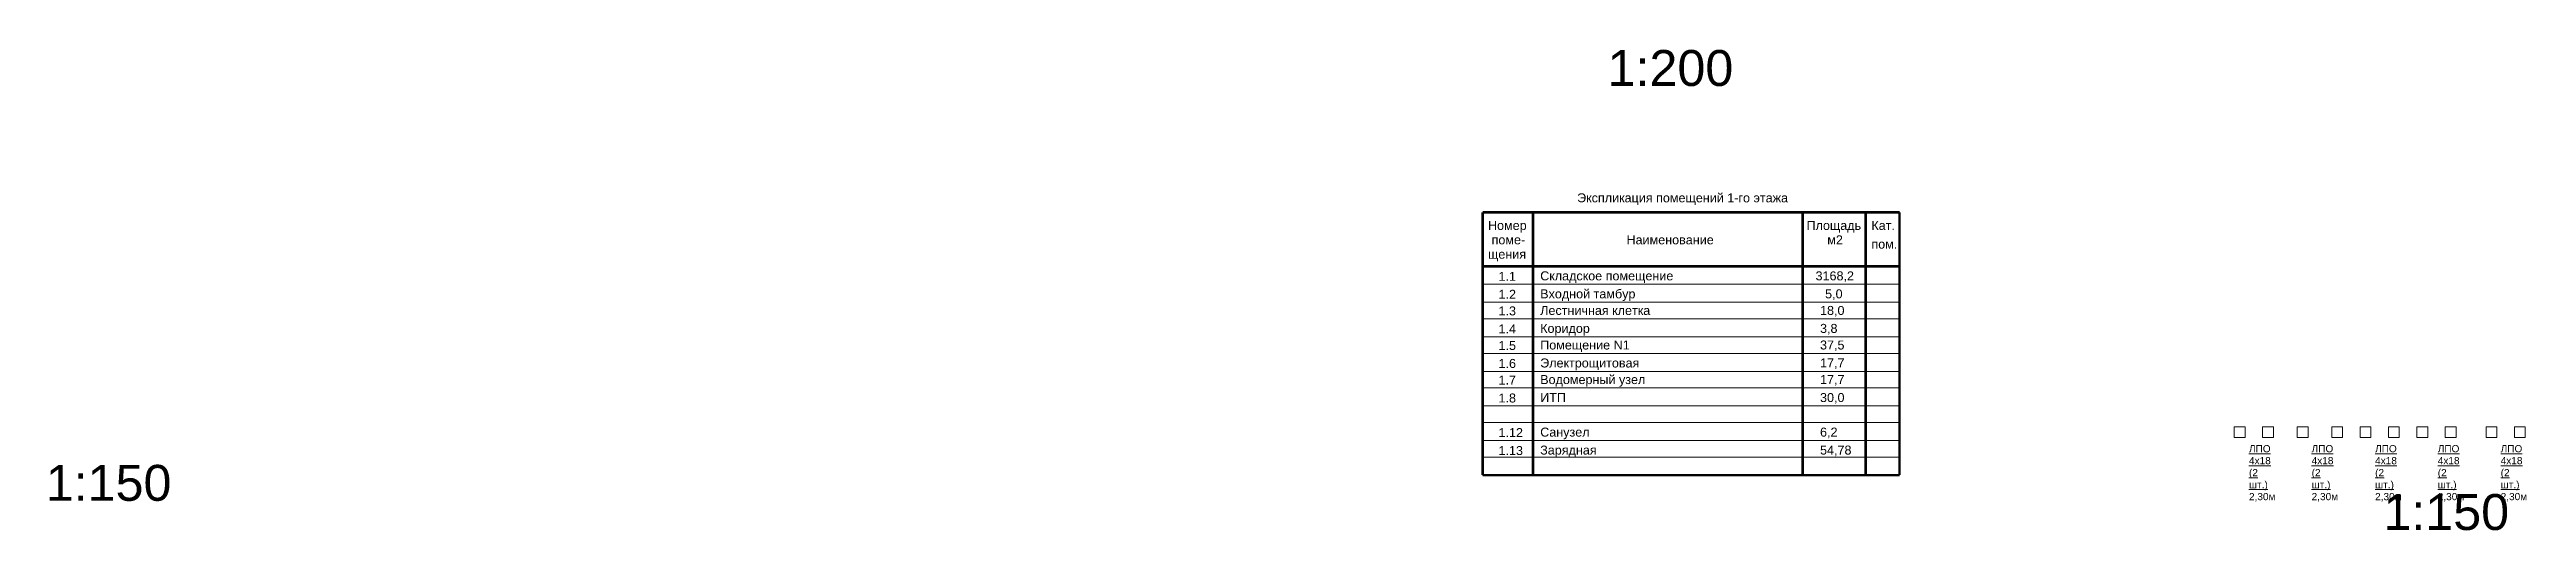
# Model space of a CAD drawing. Header units: millimetres. Extents: x -7047 to 653546, y -441812 to -147059.
# Drawn here: x 128842 to 266542, y -210636 to -183871 of the extents above; entities that cross this region are included whole.
import ezdxf

# ---------------------------------------------------------------- set-up
doc = ezdxf.new("R2010")
doc.units = ezdxf.units.MM
for name, color, linetype, lineweight in [('$Osveshenie', 240, 'Continuous', 15), ('1-Экспликация', 186, 'Continuous', 15), ('ЭОМ_схема_т', 7, 'Continuous', 25)]:
    doc.layers.add(name, color=color, linetype=linetype, lineweight=lineweight)
doc.styles.add('Arial-0', font='arial.ttf')
doc.styles.add('Анно2.0', font='arial.ttf', dxfattribs={"height": 2})

msp = doc.modelspace()

# ---------------------------------------------------------------- texts
at = {"layer": '$Osveshenie', "color": 7, "char_height": 400, "width": 1563.282, "attachment_point": 4, "style": 'Анно2.0'}
for insert in [(251116.4, -207452.7), (254599.3, -207452.7), (258128.1, -207452.7), (261611, -207452.7), (265109.2, -207452.7)]:
    msp.add_mtext('{\\LЛПО 4x18 (2 шт.)\\P}2,30м', dxfattribs=dict(at, insert=insert))
at = {"layer": '1-Экспликация', "color": 7, "style": 'Arial-0'}
msp.add_text('Экспликация помещений 1-го этажа ', height=500, dxfattribs=at).set_placement((213766.6, -192374.8))
at = {"layer": '1-Экспликация', "color": 7, "ltscale": 30, "style": 'Arial-0'}
for s, p in [('Номер', (208810.6, -193911.2)), ('Площадь', (226522.4, -193911.2)), ('Кат.', (230124.7, -193911.2)), ('щения', (208810.6, -195511.2)), ('поме-', (209010.6, -194711.2)), ('Наименование', (216510.6, -194711.2)), ('м2', (227671.4, -194711.2)), ('пом.', (230124.7, -194949.8)), ('1.1', (209396.4, -196743.3)), ('Складское помещение', (211713.4, -196717.4)), ('3168,2', (227021, -196717.4)), ('1.2', (209396.4, -197743.3)), ('1.3', (209396.4, -198666.5)), ('Лестничная клетка', (211713.4, -198640.6)), ('Входной тамбур', (211713.4, -197717.4)), ('18,0', (227270.3, -198640.6)), ('5,0', (227552.7, -197717.4)), ('1.4', (209396.4, -199666.5)), ('Коридор', (211713.4, -199640.6)), ('3,8', (227270.3, -199640.6)), ('1.5', (209396.4, -200589.7)), ('Помещение N1', (211713.4, -200563.8)), ('37,5', (227270.3, -200563.8)), ('1.6', (209396.4, -201589.7)), ('1.7', (209396.4, -202512.9)), ('Электрощитовая', (211713.4, -201563.8)), ('Водомерный узел', (211713.4, -202487)), ('17,7', (227270.3, -201563.8)), ('17,7', (227270.3, -202487)), ('1.8', (209396.4, -203512.9)), ('ИТП', (211713.4, -203487)), ('30,0', (227270.3, -203487)), ('1.12', (209396.4, -205436.1)), ('Санузел', (211713.4, -205410.2)), ('6,2', (227270.3, -205410.2)), ('1.13', (209396.4, -206436.1)), ('Зарядная', (211713.4, -206410.2)), ('54,78', (227270.3, -206410.2))]:
    msp.add_text(s, height=500, dxfattribs=at).set_placement(p)
at = {"layer": 'ЭОМ_схема_т', "color": 7, "transparency": 16777216, "char_height": 2000, "width": 3831.579, "attachment_point": 5, "style": 'Arial-0'}
for s, insert in [('1:200', (218953, -184915.2)), ('1:150', (132125.2, -207998.3)), ('1:150', (262082.6, -209621.3))]:
    msp.add_mtext(s, dxfattribs=dict(at, insert=insert))

# ---------------------------------------------------------------- linework, layer by layer
at = {"layer": '$Osveshenie', "color": 7}
for points in [[(250298.3, -205459.7), (250898.3, -205459.7), (250898.3, -204859.7), (250298.3, -204859.7)], [(251873.9, -205459.7), (252473.9, -205459.7), (252473.9, -204859.7), (251873.9, -204859.7)], [(253798.3, -205459.7), (254398.3, -205459.7), (254398.3, -204859.7), (253798.3, -204859.7)], [(255713.5, -205459.7), (256313.5, -205459.7), (256313.5, -204859.7), (255713.5, -204859.7)], [(257298.3, -205459.7), (257898.3, -205459.7), (257898.3, -204859.7), (257298.3, -204859.7)], [(258873.9, -205459.7), (259473.9, -205459.7), (259473.9, -204859.7), (258873.9, -204859.7)], [(260453.2, -205459.7), (261053.2, -205459.7), (261053.2, -204859.7), (260453.2, -204859.7)], [(262028.9, -205459.7), (262628.9, -205459.7), (262628.9, -204859.7), (262028.9, -204859.7)], [(264298.3, -205459.7), (264898.3, -205459.7), (264898.3, -204859.7), (264298.3, -204859.7)], [(265873.9, -205459.7), (266473.9, -205459.7), (266473.9, -204859.7), (265873.9, -204859.7)]]:
    msp.add_lwpolyline(points, close=True, dxfattribs=at)
at = {"layer": '1-Экспликация', "color": 7, "const_width": 140}
for points in [[(208510.6, -192936.3), (231690.4, -192936.3)], [(208510.6, -192936.3), (208510.6, -207552.3)], [(211310.6, -192936.3), (211310.6, -207552.3)], [(226306.4, -192936.3), (226306.4, -207552.3)], [(229806.4, -192936.3), (229806.4, -207552.3)], [(231690.4, -192936.3), (231690.4, -207552.3)], [(231690.4, -195936.3), (208510.6, -195936.3)], [(231690.4, -207552.3), (208510.6, -207552.3)]]:
    msp.add_lwpolyline(points, dxfattribs=at)
at = {"layer": '1-Экспликация', "color": 7}
for points in [[(231690.4, -196936.3), (208510.6, -196936.3)], [(226222.4, -197936.3), (208510.6, -197936.3)], [(231690.4, -197936.3), (208510.6, -197936.3)], [(231606.4, -198859.5), (208510.6, -198859.5)], [(226138.4, -199859.5), (208510.6, -199859.5)], [(231606.4, -199859.5), (208510.6, -199859.5)], [(231690.4, -200782.7), (208510.6, -200782.7)], [(226222.4, -201782.7), (208510.6, -201782.7)], [(231690.4, -201782.7), (208510.6, -201782.7)], [(231690.4, -202705.9), (208510.6, -202705.9)], [(226222.4, -203705.9), (208510.6, -203705.9)], [(231690.4, -203705.9), (208510.6, -203705.9)], [(226222.4, -203705.9), (208510.6, -203705.9)], [(231690.4, -203705.9), (208510.6, -203705.9)], [(231690.4, -204629.1), (208510.6, -204629.1)], [(226222.4, -205629.1), (208510.6, -205629.1)], [(231690.4, -205629.1), (208510.6, -205629.1)], [(231690.4, -206552.3), (208510.6, -206552.3)], [(226222.4, -207552.3), (208510.6, -207552.3)]]:
    msp.add_lwpolyline(points, dxfattribs=at)

msp.set_redraw_order([(e.dxf.handle, doc.entitydb.next_handle()) for e in msp.query("TEXT MTEXT ATTDEF DIMENSION ARC_DIMENSION")])  # texts and dimensions are drawn at this point

doc.saveas('drawing.dxf')
